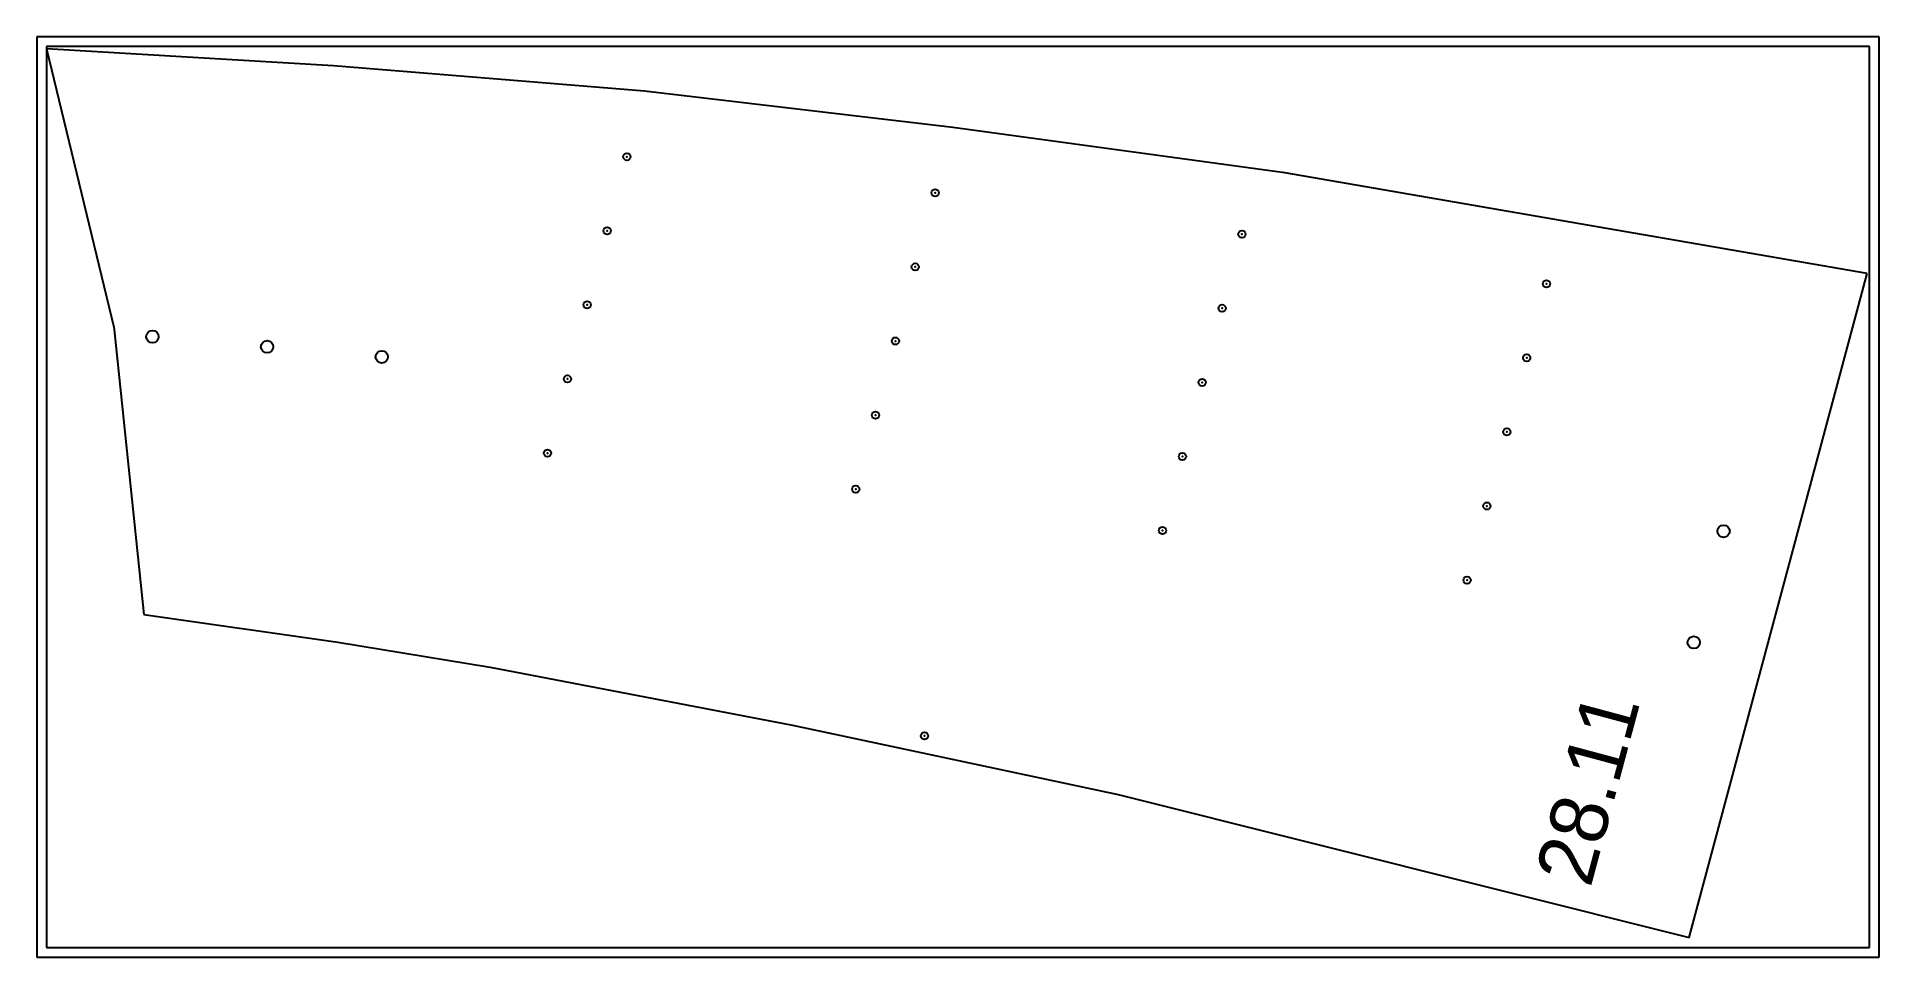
# Model space of a CAD drawing. Extents: x -420 to 2454, y -295 to 739.
# Drawn here: x 2258.7 to 2354.7, y -67.2 to -19.2 of the extents above; entities that cross this region are included whole.
import ezdxf

# ---------------------------------------------------------------- set-up
doc = ezdxf.new("R2010")
doc.units = 0
doc.header["$PDMODE"] = 32
doc.header["$PDSIZE"] = 0.38
doc.layers.get('0').update_dxf_attribs({"linetype": 'CONTINUOUS'})
for name, color, linetype in [('ARCH__', 1, 'CONTINUOUS'), ('DRILL_PTS__ENGRAVE_PASS_RO', 172, 'CONTINUOUS'), ('DRILLING', 3, 'CONTINUOUS'), ('ENGRAVE', 4, 'CONTINUOUS'), ('PLYWOOD', 6, 'CONTINUOUS')]:
    doc.layers.add(name, color=color, linetype=linetype)

msp = doc.modelspace()

# ---------------------------------------------------------------- texts
at = {"layer": 'ARCH__', "linetype": 'CONTINUOUS'}
msp.add_text('28.11', height=3, rotation=75, dxfattribs=at).set_placement((2339.631, -63.595))

# ---------------------------------------------------------------- linework, layer by layer
for p, q in [((2274.131, -20.687), (2259.177, -19.792)), ((2259.177, -19.792), (2262.684, -34.307)), ((2290.346, -21.993), (2274.131, -20.687)), ((2306.401, -23.892), (2290.346, -21.993)), ((2323.712, -26.257), (2306.401, -23.892)), ((2354.054, -31.506), (2323.712, -26.257)), ((2344.775, -66.136), (2354.054, -31.506)), ((2262.684, -34.307), (2262.706, -34.439)), ((2262.706, -34.439), (2264.246, -49.293)), ((2264.246, -49.293), (2274.36, -50.742)), ((2274.36, -50.742), (2282.295, -52.039)), ((2282.295, -52.039), (2298.046, -55.073)), ((2298.046, -55.073), (2315.026, -58.675)), ((2315.026, -58.675), (2344.775, -66.136))]:
    msp.add_line(p, q)
at = {"layer": 'DRILL_PTS__ENGRAVE_PASS_RO'}
msp.add_point((2304.935, -55.627), dxfattribs=at)
at = {"layer": 'DRILLING'}
for centre in [(2264.7, -34.806), (2270.677, -35.333), (2276.653, -35.861), (2346.569, -44.952), (2345.016, -50.748)]:
    msp.add_circle(centre, 0.322, dxfattribs=at)
at = {"layer": 'ENGRAVE'}
for p in [(2289.427, -25.42), (2305.487, -27.304), (2288.392, -29.283), (2321.473, -29.461), (2304.452, -31.168), (2337.345, -32.046), (2287.357, -33.147), (2320.438, -33.324), (2303.416, -35.031), (2336.31, -35.91), (2286.322, -37.011), (2319.403, -37.188), (2302.381, -38.895), (2335.275, -39.773), (2285.286, -40.874), (2318.368, -41.052), (2301.346, -42.759), (2334.239, -43.637), (2317.332, -44.915), (2333.204, -47.501)]:
    msp.add_point(p, dxfattribs=at)
at = {"layer": 'PLYWOOD'}
for p, q in [((2354.677, -19.167), (2258.677, -19.167)), ((2258.677, -19.167), (2258.677, -67.167)), ((2354.677, -67.167), (2354.677, -19.167)), ((2354.177, -19.667), (2259.177, -19.667)), ((2259.177, -19.667), (2259.177, -66.667)), ((2354.177, -66.667), (2354.177, -19.667)), ((2258.677, -67.167), (2354.677, -67.167)), ((2259.177, -66.667), (2354.177, -66.667))]:
    msp.add_line(p, q, dxfattribs=at)

msp.set_redraw_order([(e.dxf.handle, doc.entitydb.next_handle()) for e in msp.query("TEXT MTEXT ATTDEF DIMENSION ARC_DIMENSION")])  # texts and dimensions are drawn at this point

doc.saveas('drawing.dxf')
